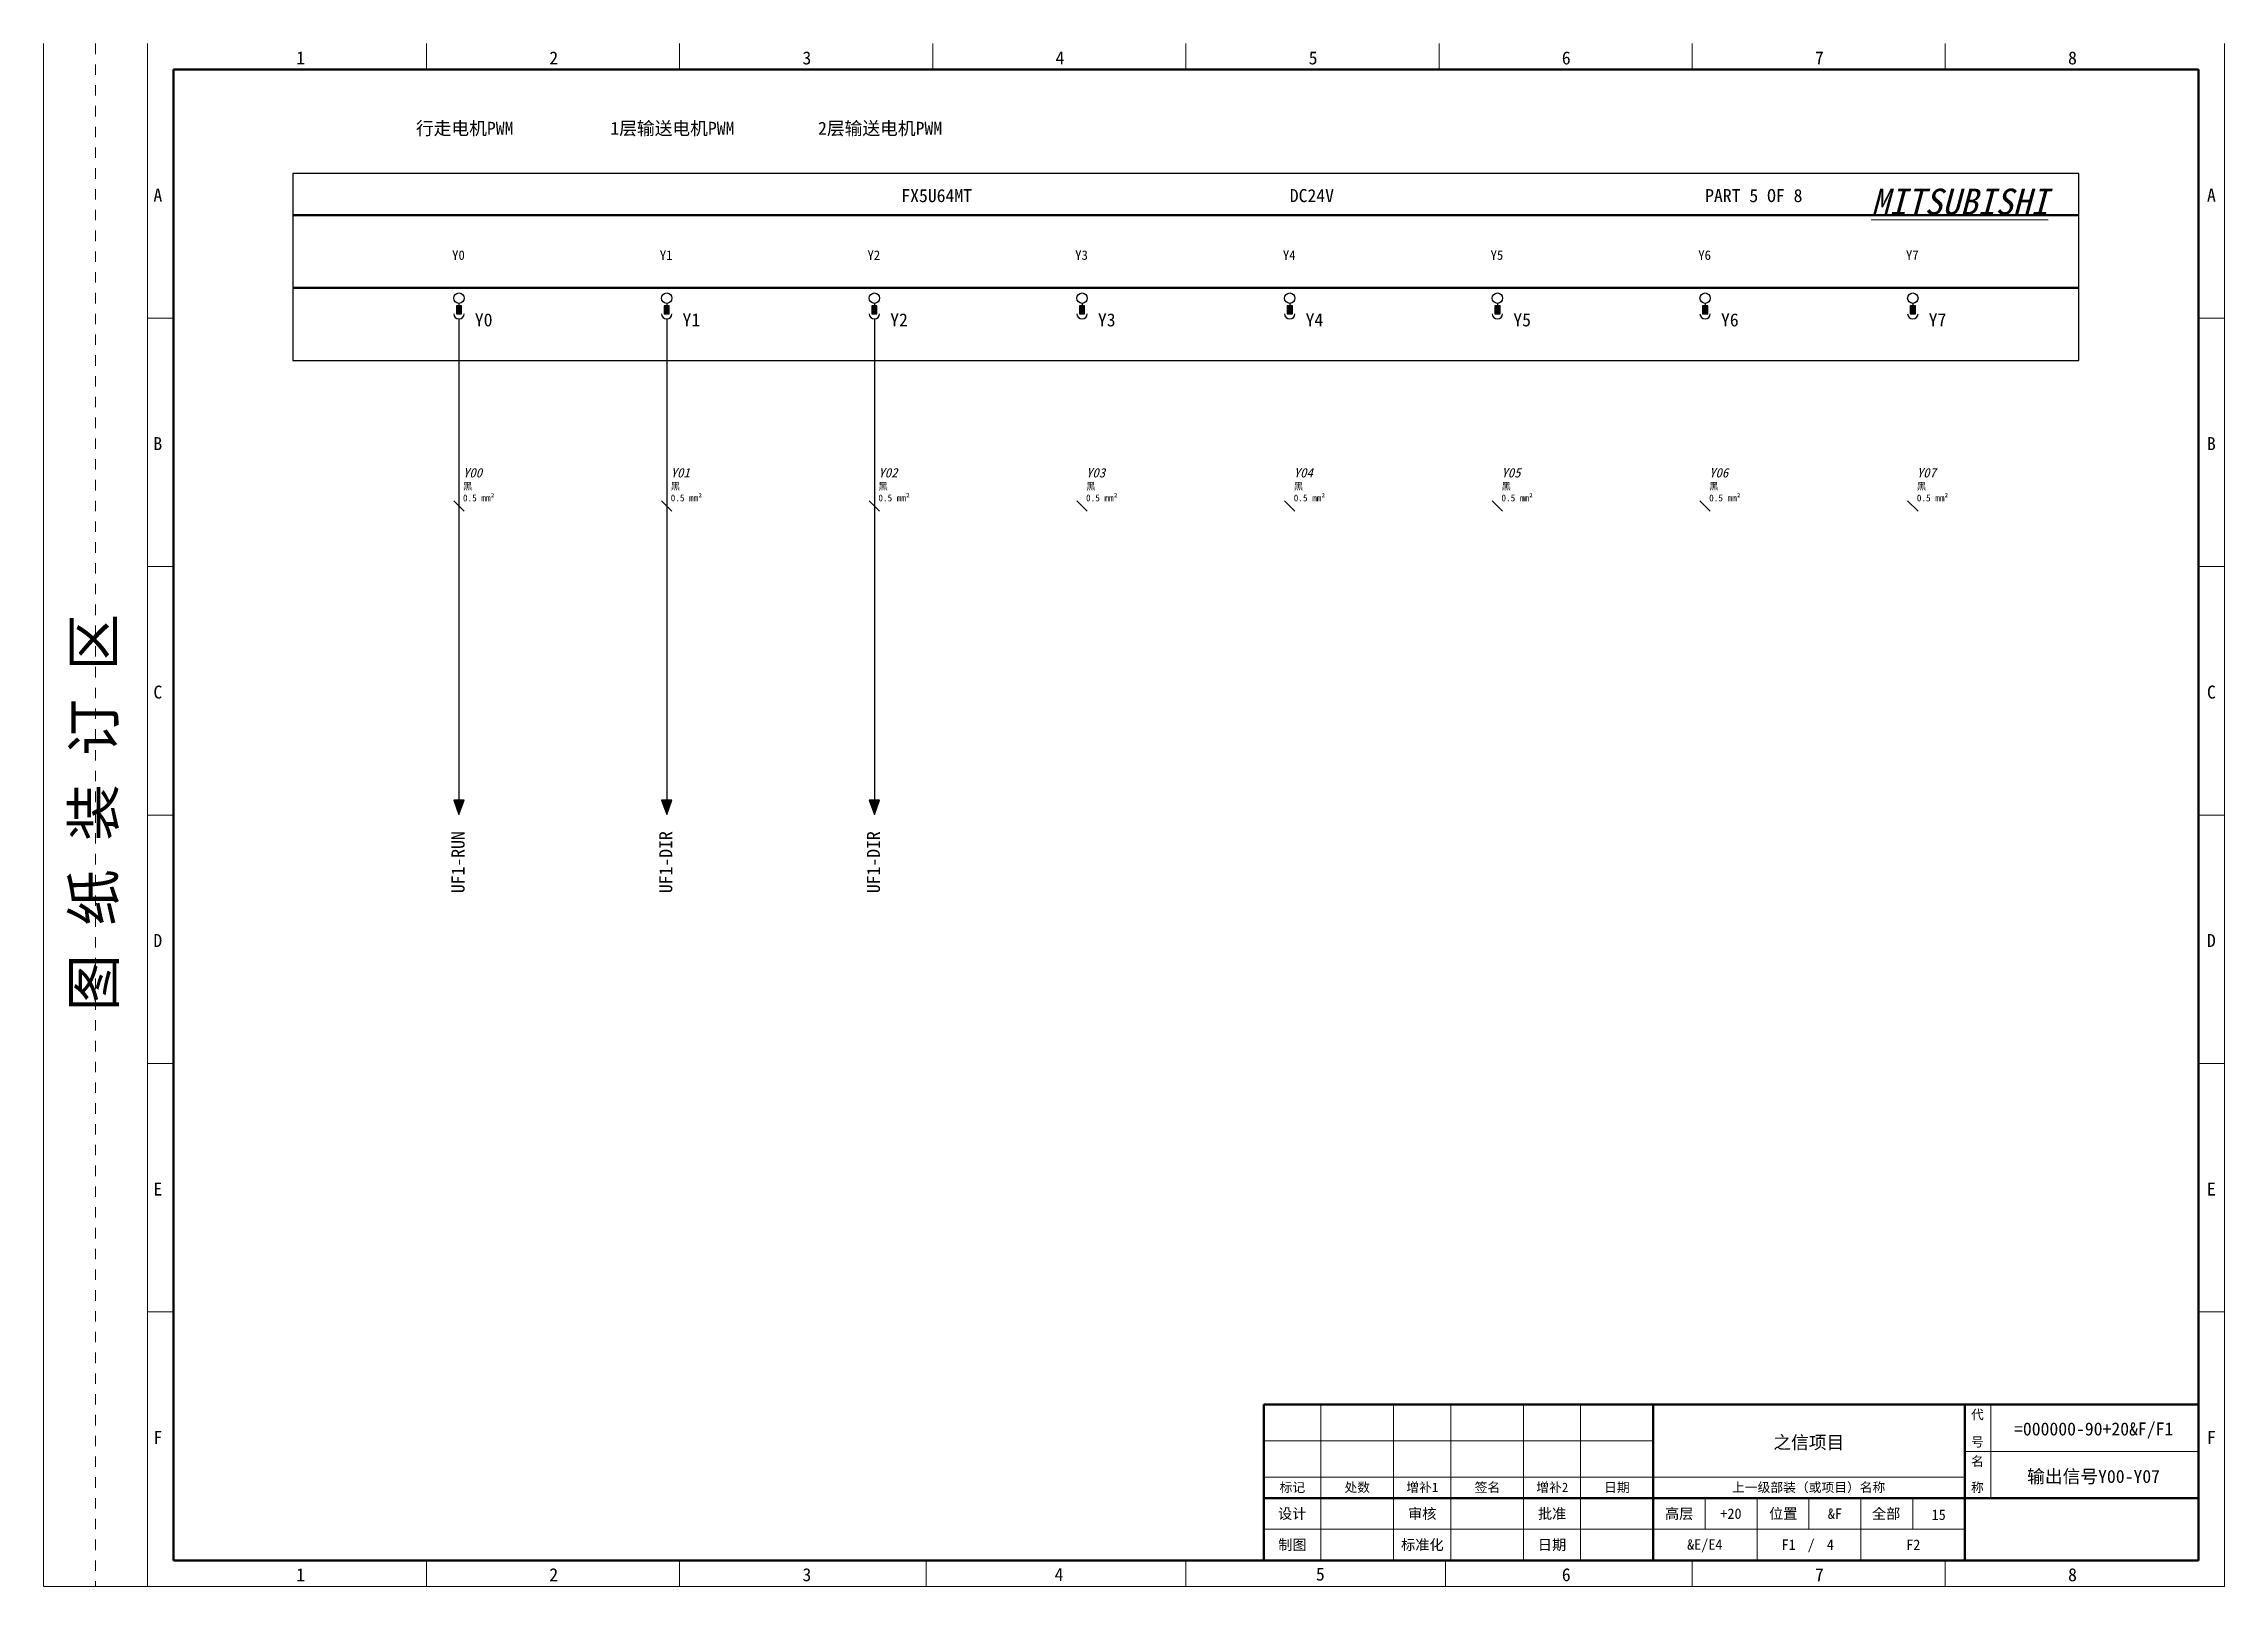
# Model space of a CAD drawing. Header units: millimetres. Extents: x -274 to 12554, y 2463 to 2760.
# Drawn here: x 4176.6 to 4596.6, y 2463.4 to 2760.4 of the extents above; entities that cross this region are included whole.
import ezdxf
from ezdxf.enums import TextEntityAlignment as Align

# ---------------------------------------------------------------- set-up
doc = ezdxf.new("R2010")
doc.units = ezdxf.units.MM
doc.linetypes.add('EPL_DASH', pattern=[1, 0.5, -0.5])
for name, color, linetype, lineweight in [('EPLAN100', 7, 'Continuous', 5), ('EPLAN108', 5, 'Continuous', 5), ('EPLAN201', 73, 'Continuous', 35), ('EPLAN303', 6, 'Continuous', 25), ('EPLAN306', 6, 'Continuous', 25), ('EPLAN311', 1, 'Continuous', 25), ('EPLAN312', 1, 'Continuous', 25), ('EPLAN403', 5, 'Continuous', 35), ('EPLAN405', 1, 'Continuous', 25), ('EPLAN421', 5, 'Continuous', 35), ('EPLAN426', 251, 'Continuous', 35), ('EPLAN429', 251, 'Continuous', 35), ('EPLAN451', 73, 'Continuous', 35), ('EPLAN452', 73, 'Continuous', 35), ('EPLAN453', 73, 'Continuous', 35)]:
    doc.layers.add(name, color=color, linetype=linetype, lineweight=lineweight)
doc.styles.add('宋体', font='')
doc.styles.add('宋体_I', font='')
doc.styles.get('宋体').set_extended_font_data('宋体')
doc.styles.get('宋体_I').set_extended_font_data('宋体', italic=True)

msp = doc.modelspace()

# ---------------------------------------------------------------- texts
at = {"layer": 'EPLAN108', "color": 5, "style": '宋体'}
msp.add_text('FX5U64MT', height=2.505, dxfattribs=at).set_placement((4348.64, 2731.13), align=Align.MIDDLE_CENTER)
for s, p in [('DC24V', (4416.64, 2731.13)), ('PART 5 OF 8', (4496.64, 2731.13))]:
    msp.add_text(s, height=2.505, dxfattribs=at).set_placement(p, align=Align.MIDDLE_LEFT)
at = {"layer": 'EPLAN108', "color": 5, "insert": (4528.64, 2727.38), "char_height": 5.01, "attachment_point": 7, "style": '宋体_I'}
msp.add_mtext('\\LMITSUBISHI\\l', dxfattribs=at)
at = {"layer": 'EPLAN201', "color": 4, "style": '宋体'}
msp.add_text('图 纸 装 订 区', height=8.016, rotation=90, dxfattribs=at).set_placement((4182.24, 2612.38), align=Align.TOP_CENTER)
for s, height, p in [('代', 1.8, (4549.08, 2496.46)), ('号', 1.8, (4549.08, 2491.2)), ('名', 1.8, (4549.08, 2487.46)), ('标记', 1.804, (4417.15, 2482.45)), ('处数', 1.804, (4429.64, 2482.45)), ('增补1', 1.804, (4442.17, 2482.45)), ('签名', 1.804, (4454.7, 2482.45)), ('增补2', 1.804, (4467.2, 2482.45)), ('日期', 1.804, (4479.66, 2482.45)), ('上一级部装（或项目）名称', 1.8036, (4516.58, 2482.45)), ('称', 1.8, (4549.08, 2482.44)), ('设计', 2.004, (4417.11, 2477.38)), ('审核', 2.004, (4442.16, 2477.38)), ('批准', 2.004, (4467.17, 2477.38)), ('高层', 2.004, (4491.65, 2477.38)), ('位置', 2.004, (4511.67, 2477.38)), ('全部', 2.004, (4531.5, 2477.38)), ('制图', 2.004, (4417.15, 2471.39)), ('标准化', 2.004, (4442.18, 2471.39)), ('日期', 2.004, (4467.15, 2471.39)), ('/', 2, (4517.05, 2471.41))]:
    msp.add_text(s, height=height, dxfattribs=at).set_placement(p, align=Align.MIDDLE_CENTER)
at = {"layer": 'EPLAN403', "color": 5, "style": '宋体'}
for s, p in [('UF1-RUN', (4256.45, 2596.83)), ('UF1-DIR', (4296.45, 2596.83)), ('UF1-DIR', (4336.45, 2596.83))]:
    msp.add_text(s, height=2.505, rotation=90, dxfattribs=at).set_placement(p, align=Align.MIDDLE_LEFT)
at = {"layer": 'EPLAN405', "color": 1, "style": '宋体'}
for s, height, p in [('黑', 1.3, (4257.41, 2674.11)), ('黑', 1.3, (4297.41, 2674.11)), ('黑', 1.3, (4337.41, 2674.11)), ('黑', 1.3, (4377.41, 2674.11)), ('黑', 1.3, (4417.41, 2674.11)), ('黑', 1.3, (4457.41, 2674.11)), ('黑', 1.3, (4497.41, 2674.11)), ('黑', 1.3, (4537.41, 2674.11)), ('0.5 mm²', 1.303, (4257.41, 2671.88)), ('0.5 mm²', 1.303, (4297.41, 2671.88)), ('0.5 mm²', 1.303, (4337.41, 2671.88)), ('0.5 mm²', 1.303, (4377.41, 2671.88)), ('0.5 mm²', 1.303, (4417.41, 2671.88)), ('0.5 mm²', 1.303, (4457.41, 2671.88)), ('0.5 mm²', 1.303, (4497.41, 2671.88)), ('0.5 mm²', 1.303, (4537.41, 2671.88))]:
    msp.add_text(s, height=height, dxfattribs=at).set_placement(p, align=Align.BOTTOM_LEFT)
at = {"layer": 'EPLAN405', "color": 2, "style": '宋体_I'}
for s, p in [('Y00', (4257.41, 2676.33)), ('Y01', (4297.41, 2676.33)), ('Y02', (4337.41, 2676.33)), ('Y03', (4377.41, 2676.33)), ('Y04', (4417.41, 2676.33)), ('Y05', (4457.41, 2676.33)), ('Y06', (4497.41, 2676.33)), ('Y07', (4537.41, 2676.33))]:
    msp.add_text(s, height=1.804, dxfattribs=at).set_placement(p, align=Align.BOTTOM_LEFT)
at = {"layer": 'EPLAN421', "color": 5, "style": '宋体'}
for s, p in [('Y0', (4259.69, 2705.2)), ('Y1', (4299.69, 2705.2)), ('Y2', (4339.69, 2705.2)), ('Y3', (4379.69, 2705.2)), ('Y4', (4419.69, 2705.2)), ('Y5', (4459.69, 2705.2)), ('Y6', (4499.69, 2705.2)), ('Y7', (4539.69, 2705.2))]:
    msp.add_text(s, height=2.505, dxfattribs=at).set_placement(p, align=Align.BOTTOM_LEFT)
at = {"layer": 'EPLAN426', "color": 251, "style": '宋体'}
for s, p in [('Y0', (4256.54, 2718.22)), ('Y1', (4296.54, 2718.22)), ('Y2', (4336.54, 2718.22)), ('Y3', (4376.54, 2718.22)), ('Y4', (4416.54, 2718.22)), ('Y5', (4456.54, 2718.22)), ('Y6', (4496.54, 2718.22)), ('Y7', (4536.54, 2718.22))]:
    msp.add_text(s, height=1.804, dxfattribs=at).set_placement(p, align=Align.BOTTOM_CENTER)
at = {"layer": 'EPLAN429', "color": 6, "style": '宋体'}
for s, p in [('行走电机PWM', (4257.74, 2744.08)), ('1层输送电机PWM', (4297.74, 2744.08)), ('2层输送电机PWM', (4337.74, 2744.08))]:
    msp.add_text(s, height=2.505, dxfattribs=at).set_placement(p, align=Align.MIDDLE_CENTER)
at = {"layer": 'EPLAN451', "color": 4, "style": '宋体'}
msp.add_text('之信项目', height=2.505, dxfattribs=at).set_placement((4516.61, 2491.1), align=Align.MIDDLE_CENTER)
at = {"layer": 'EPLAN452', "color": 4, "style": '宋体'}
for s, height, p in [('=000000-90+20&F/F1', 2.505, (4571.47, 2493.69)), ('输出信号Y00-Y07', 2.505, (4571.45, 2484.55)), ('+20', 2.004, (4501.61, 2477.38)), ('&F', 2.004, (4521.62, 2477.38)), ('15', 2.004, (4541.62, 2477.18)), ('&E/E4', 2.004, (4496.57, 2471.44)), ('F2', 2.004, (4536.73, 2471.4))]:
    msp.add_text(s, height=height, dxfattribs=at).set_placement(p, align=Align.MIDDLE_CENTER)
msp.add_text('F1', height=2.004, dxfattribs=at).set_placement((4514.08, 2471.41), align=Align.MIDDLE_RIGHT)
msp.add_text('4', height=2, dxfattribs=at).set_placement((4520.08, 2471.41), align=Align.MIDDLE_LEFT)
at = {"layer": 'EPLAN453', "color": 4, "style": '宋体'}
for s, p in [('1', (4226.14, 2757.63)), ('2', (4274.89, 2757.63)), ('3', (4323.64, 2757.63)), ('4', (4372.39, 2757.63)), ('5', (4421.14, 2757.63)), ('6', (4469.89, 2757.63)), ('7', (4518.64, 2757.63)), ('8', (4567.39, 2757.63)), ('A', (4198.64, 2731.22)), ('A', (4594.14, 2731.22)), ('B', (4198.64, 2683.38)), ('B', (4594.14, 2683.38)), ('C', (4198.64, 2635.55)), ('C', (4594.14, 2635.55)), ('D', (4198.64, 2587.72)), ('D', (4594.14, 2587.72)), ('E', (4198.64, 2539.88)), ('E', (4594.14, 2539.88)), ('F', (4198.64, 2492.05)), ('F', (4594.14, 2492.05)), ('1', (4226.14, 2465.63)), ('2', (4274.89, 2465.63)), ('3', (4323.64, 2465.63)), ('4', (4372.2, 2465.67)), ('5', (4422.53, 2465.74)), ('6', (4469.89, 2465.63)), ('7', (4518.64, 2465.63)), ('8', (4567.39, 2465.63))]:
    msp.add_text(s, height=2.5, dxfattribs=at).set_placement(p, align=Align.MIDDLE_CENTER)

# ---------------------------------------------------------------- hatches: boundary and pattern name
at = {"layer": 'EPLAN303', "linetype": 'Continuous', "lineweight": 25, "ltscale": 4}
for points in [[(4256.14, 2708.38), (4257.14, 2708.38), (4257.14, 2709.88), (4256.14, 2709.88)], [(4296.14, 2708.38), (4297.14, 2708.38), (4297.14, 2709.88), (4296.14, 2709.88)], [(4336.14, 2708.38), (4337.14, 2708.38), (4337.14, 2709.88), (4336.14, 2709.88)], [(4376.14, 2708.38), (4377.14, 2708.38), (4377.14, 2709.88), (4376.14, 2709.88)], [(4416.14, 2708.38), (4417.14, 2708.38), (4417.14, 2709.88), (4416.14, 2709.88)], [(4456.14, 2708.38), (4457.14, 2708.38), (4457.14, 2709.88), (4456.14, 2709.88)], [(4496.14, 2708.38), (4497.14, 2708.38), (4497.14, 2709.88), (4496.14, 2709.88)], [(4536.14, 2708.38), (4537.14, 2708.38), (4537.14, 2709.88), (4536.14, 2709.88)]]:
    msp.add_hatch(color=6, dxfattribs=at).paths.add_polyline_path(points, flags=0)
at = {"layer": 'EPLAN311', "linetype": 'Continuous', "lineweight": 25, "ltscale": 4}
for points in [[(4255.64, 2614.74), (4256.64, 2611.99), (4257.64, 2614.74)], [(4295.64, 2614.74), (4296.64, 2611.99), (4297.64, 2614.74)], [(4335.64, 2614.74), (4336.64, 2611.99), (4337.64, 2614.74)]]:
    msp.add_hatch(color=1, dxfattribs=at).paths.add_polyline_path(points, flags=0)

# ---------------------------------------------------------------- linework, layer by layer
at = {"color": 5}
for p, q in [((4256.64, 2707.38), (4256.64, 2615.99)), ((4296.64, 2707.38), (4296.64, 2615.99)), ((4336.64, 2707.38), (4336.64, 2615.99))]:
    msp.add_line(p, q, dxfattribs=at)
at = {"layer": 'EPLAN100', "color": 6, "linetype": 'Continuous', "lineweight": 50, "ltscale": 4}
for p, q in [((4224.64, 2727.38), (4568.64, 2727.38)), ((4224.64, 2713.38), (4568.64, 2713.38))]:
    msp.add_line(p, q, dxfattribs=at)
at = {"layer": 'EPLAN201', "color": 4, "linetype": 'Continuous', "lineweight": 20, "ltscale": 12}
for p, q in [((4176.64, 2463.38), (4176.64, 2760.38)), ((4250.39, 2760.38), (4250.39, 2755.38)), ((4299.14, 2760.38), (4299.14, 2755.38)), ((4347.89, 2760.38), (4347.89, 2755.38)), ((4396.64, 2755.38), (4396.64, 2760.38)), ((4445.39, 2760.38), (4445.39, 2755.38)), ((4494.14, 2760.38), (4494.14, 2755.38)), ((4542.89, 2760.38), (4542.89, 2755.38)), ((4596.64, 2760.38), (4596.64, 2463.38)), ((4196.64, 2707.55), (4201.64, 2707.55)), ((4591.64, 2707.55), (4596.64, 2707.55)), ((4196.64, 2659.72), (4201.64, 2659.72)), ((4591.64, 2659.72), (4596.64, 2659.72)), ((4196.64, 2611.88), (4201.64, 2611.88)), ((4591.64, 2611.88), (4596.64, 2611.88)), ((4196.64, 2564.05), (4201.64, 2564.05)), ((4591.64, 2564.05), (4596.64, 2564.05)), ((4196.64, 2516.22), (4201.64, 2516.22)), ((4591.64, 2516.22), (4596.64, 2516.22)), ((4546.64, 2489.38), (4591.64, 2489.38)), ((4496.64, 2480.38), (4496.64, 2474.38)), ((4506.64, 2480.38), (4506.64, 2474.38)), ((4516.64, 2480.38), (4516.64, 2474.38)), ((4526.64, 2480.38), (4526.64, 2474.38)), ((4536.64, 2480.38), (4536.64, 2474.38)), ((4411.64, 2474.38), (4546.64, 2474.38)), ((4506.64, 2474.38), (4506.64, 2468.38)), ((4526.64, 2474.38), (4526.64, 2468.38)), ((4250.39, 2468.38), (4250.39, 2463.38)), ((4299.14, 2468.38), (4299.14, 2463.38)), ((4346.64, 2463.38), (4346.64, 2468.38)), ((4396.64, 2468.38), (4396.64, 2463.38)), ((4446.64, 2463.38), (4446.64, 2468.38)), ((4494.14, 2468.38), (4494.14, 2463.38)), ((4542.89, 2468.38), (4542.89, 2463.38)), ((4596.64, 2463.38), (4176.64, 2463.38))]:
    msp.add_line(p, q, dxfattribs=at)
at = {"layer": 'EPLAN201', "color": 4, "linetype": 'EPL_DASH', "lineweight": 20, "ltscale": 4}
msp.add_line((4186.64, 2760.38), (4186.64, 2463.38), dxfattribs=at)
at = {"layer": 'EPLAN201', "color": 4, "linetype": 'Continuous', "lineweight": 20, "ltscale": 4}
for p, q in [((4196.64, 2463.38), (4196.64, 2760.38)), ((4422.64, 2468.38), (4422.64, 2498.38)), ((4436.64, 2468.38), (4436.64, 2498.38)), ((4447.64, 2468.38), (4447.64, 2498.38)), ((4461.64, 2468.38), (4461.64, 2498.38)), ((4472.61, 2468.45), (4472.61, 2498.45)), ((4551.64, 2480.38), (4551.64, 2498.38)), ((4411.64, 2491.38), (4486.64, 2491.38)), ((4411.64, 2484.38), (4546.64, 2484.38))]:
    msp.add_line(p, q, dxfattribs=at)
at = {"layer": 'EPLAN201', "color": 4, "linetype": 'Continuous', "lineweight": 50, "ltscale": 12}
for p, q in [((4591.64, 2755.38), (4201.64, 2755.38)), ((4411.64, 2468.38), (4411.64, 2498.38)), ((4486.64, 2468.38), (4486.64, 2498.38)), ((4546.64, 2468.38), (4546.64, 2498.38)), ((4411.64, 2480.38), (4591.64, 2480.38)), ((4201.64, 2468.38), (4591.64, 2468.38))]:
    msp.add_line(p, q, dxfattribs=at)
at = {"layer": 'EPLAN201', "color": 4, "linetype": 'Continuous', "lineweight": 50, "ltscale": 4}
for p, q in [((4201.64, 2755.38), (4201.64, 2468.38)), ((4591.64, 2755.38), (4591.64, 2468.38)), ((4411.64, 2498.38), (4591.64, 2498.38))]:
    msp.add_line(p, q, dxfattribs=at)
at = {"layer": 'EPLAN201', "color": 4, "linetype": 'Continuous', "lineweight": 15, "ltscale": 12}
for p, q in [((4396.64, 2468.38), (4396.64, 2463.38)), ((4346.64, 2463.38), (4446.64, 2463.38))]:
    msp.add_line(p, q, dxfattribs=at)
at = {"layer": 'EPLAN201', "color": 4, "linetype": 'Continuous', "lineweight": 35, "ltscale": 12}
msp.add_line((4411.64, 2468.38), (4591.64, 2468.38), dxfattribs=at)
at = {"layer": 'EPLAN303', "color": 6, "linetype": 'Continuous', "lineweight": 25, "ltscale": 4}
for p, q in [((4256.64, 2710.38), (4256.64, 2709.88)), ((4296.64, 2710.38), (4296.64, 2709.88)), ((4336.64, 2710.38), (4336.64, 2709.88)), ((4376.64, 2710.38), (4376.64, 2709.88)), ((4416.64, 2710.38), (4416.64, 2709.88)), ((4456.64, 2710.38), (4456.64, 2709.88)), ((4496.64, 2710.38), (4496.64, 2709.88)), ((4536.64, 2710.38), (4536.64, 2709.88))]:
    msp.add_line(p, q, dxfattribs=at)
for points in [[(4256.14, 2708.38), (4257.14, 2708.38), (4257.14, 2709.88), (4256.14, 2709.88)], [(4296.14, 2708.38), (4297.14, 2708.38), (4297.14, 2709.88), (4296.14, 2709.88)], [(4336.14, 2708.38), (4337.14, 2708.38), (4337.14, 2709.88), (4336.14, 2709.88)], [(4376.14, 2708.38), (4377.14, 2708.38), (4377.14, 2709.88), (4376.14, 2709.88)], [(4416.14, 2708.38), (4417.14, 2708.38), (4417.14, 2709.88), (4416.14, 2709.88)], [(4456.14, 2708.38), (4457.14, 2708.38), (4457.14, 2709.88), (4456.14, 2709.88)], [(4496.14, 2708.38), (4497.14, 2708.38), (4497.14, 2709.88), (4496.14, 2709.88)], [(4536.14, 2708.38), (4537.14, 2708.38), (4537.14, 2709.88), (4536.14, 2709.88)]]:
    msp.add_lwpolyline(points, close=True, dxfattribs=at)
for centre in [(4256.64, 2711.38), (4296.64, 2711.38), (4336.64, 2711.38), (4376.64, 2711.38), (4416.64, 2711.38), (4456.64, 2711.38), (4496.64, 2711.38), (4536.64, 2711.38)]:
    msp.add_circle(centre, 1, dxfattribs=at)
for centre in [(4256.64, 2708.38), (4296.64, 2708.38), (4336.64, 2708.38), (4376.64, 2708.38), (4416.64, 2708.38), (4456.64, 2708.38), (4496.64, 2708.38), (4536.64, 2708.38)]:
    msp.add_arc(centre, 1, 180, 0, dxfattribs=at)
at = {"layer": 'EPLAN306', "color": 6, "linetype": 'Continuous', "lineweight": 25, "ltscale": 4}
msp.add_lwpolyline([(4224.64, 2699.38), (4568.64, 2699.38), (4568.64, 2735.38), (4224.64, 2735.38)], close=True, dxfattribs=at)
at = {"layer": 'EPLAN311', "color": 1, "linetype": 'Continuous', "lineweight": 25, "ltscale": 4}
for p, q in [((4256.64, 2615.99), (4256.64, 2614.74)), ((4296.64, 2615.99), (4296.64, 2614.74)), ((4336.64, 2615.99), (4336.64, 2614.74))]:
    msp.add_line(p, q, dxfattribs=at)
for points in [[(4255.64, 2614.74), (4256.64, 2611.99), (4257.64, 2614.74)], [(4295.64, 2614.74), (4296.64, 2611.99), (4297.64, 2614.74)], [(4335.64, 2614.74), (4336.64, 2611.99), (4337.64, 2614.74)]]:
    msp.add_lwpolyline(points, close=True, dxfattribs=at)
at = {"layer": 'EPLAN312', "color": 1, "linetype": 'Continuous', "lineweight": 25, "ltscale": 4}
for p, q in [((4255.64, 2672.38), (4257.64, 2670.38)), ((4295.64, 2672.38), (4297.64, 2670.38)), ((4335.64, 2672.38), (4337.64, 2670.38)), ((4375.64, 2672.38), (4377.64, 2670.38)), ((4415.64, 2672.38), (4417.64, 2670.38)), ((4455.64, 2672.38), (4457.64, 2670.38)), ((4495.64, 2672.38), (4497.64, 2670.38)), ((4535.64, 2672.38), (4537.64, 2670.38))]:
    msp.add_line(p, q, dxfattribs=at)

msp.set_redraw_order([(e.dxf.handle, doc.entitydb.next_handle()) for e in msp.query("TEXT MTEXT ATTDEF DIMENSION ARC_DIMENSION")])  # texts and dimensions are drawn at this point

doc.saveas('drawing.dxf')
